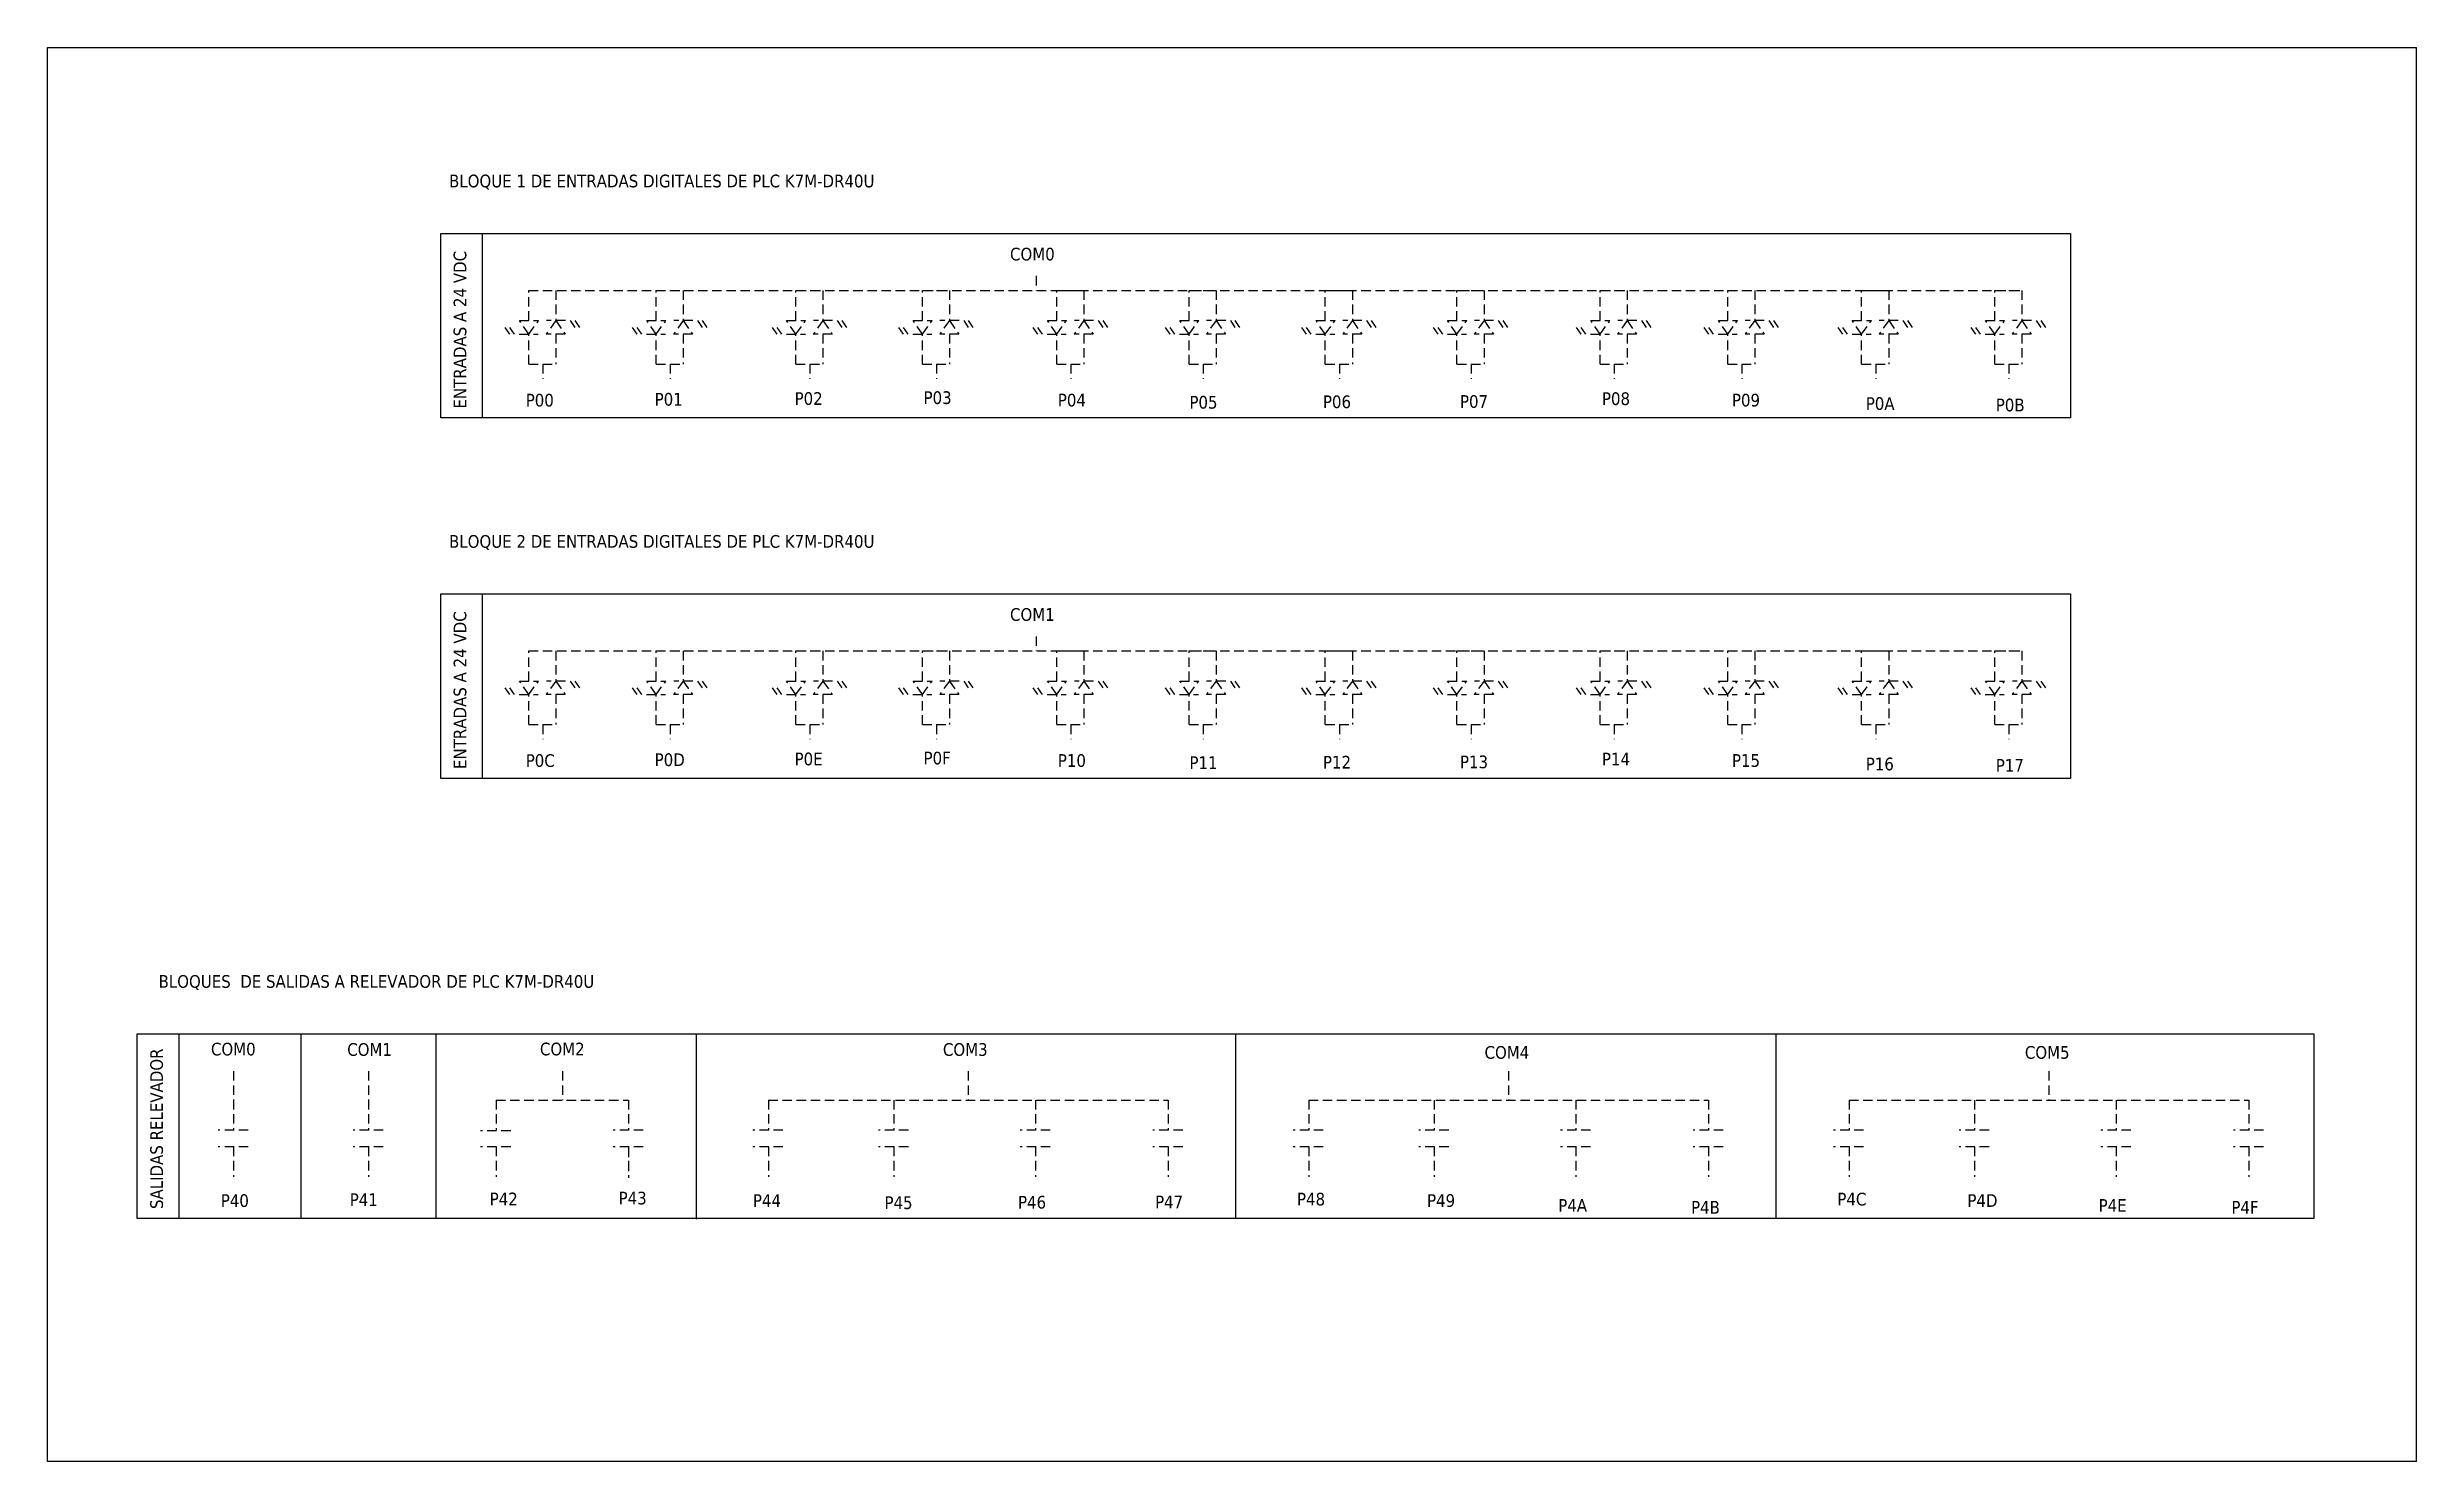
# Model space of a CAD drawing. Header units: millimetres. Extents: x 655 to 3836, y 2239 to 3519.
# Drawn here: x 3276 to 3836, y 2884 to 3218 of the extents above; entities that cross this region are included whole.
import ezdxf

# ---------------------------------------------------------------- set-up
doc = ezdxf.new("R2010")
doc.units = ezdxf.units.MM
doc.linetypes.add('LÍNEAS_OCULTAS2', pattern=[4.7625, 3.175, -1.5875])
doc.layers.add('Capa1', color=7, linetype='LÍNEAS_OCULTAS2')
doc.styles.add('Tahoma', font='tahoma.ttf')

msp = doc.modelspace()

# ---------------------------------------------------------------- texts
at = {"char_height": 3, "attachment_point": 1, "style": 'Tahoma'}
for s, insert, width in [('BLOQUE 1 DE ENTRADAS DIGITALES DE PLC K7M-DR40U', (3371.074, 3188.216), 116.2201), ('COM0', (3503.608, 3170.949), 15.27778), ('P00', (3389.19, 3136.453), 15.27778), ('P01', (3419.653, 3136.66), 15.27778), ('P02', (3452.716, 3136.838), 15.27778), ('P03', (3483.18, 3137.045), 15.27778), ('P04', (3514.905, 3136.467), 15.27778), ('P05', (3545.993, 3135.955), 15.27778), ('P06', (3577.534, 3136.07), 15.27778), ('P07', (3609.912, 3136.138), 15.27778), ('P08', (3643.452, 3136.802), 15.27778), ('P09', (3674.169, 3136.467), 15.27778), ('P0A', (3705.784, 3135.65), 15.27778), ('P0B', (3736.501, 3135.314), 15.27778), ('BLOQUE 2 DE ENTRADAS DIGITALES DE PLC K7M-DR40U', (3371.074, 3103.094), 116.2201), ('COM1', (3503.608, 3085.827), 15.27778), ('P0C', (3389.19, 3051.331), 15.27778), ('P0D', (3419.653, 3051.538), 15.27778), ('P0E', (3452.716, 3051.716), 15.27778), ('P0F', (3483.18, 3051.923), 15.27778), ('P10', (3514.905, 3051.345), 15.27778), ('P11', (3545.993, 3050.833), 15.27778), ('P12', (3577.534, 3050.948), 15.27778), ('P13', (3609.912, 3051.016), 15.27778), ('P14', (3643.452, 3051.68), 15.27778), ('P15', (3674.169, 3051.345), 15.27778), ('P16', (3705.784, 3050.528), 15.27778), ('P17', (3736.501, 3050.192), 15.27778), ('BLOQUES  DE SALIDAS A RELEVADOR DE PLC K7M-DR40U', (3302.454, 2999.171), 116.2201), ('COM0', (3314.827, 2983.193), 15.27778), ('COM1', (3347.018, 2983.094), 15.27778), ('COM2', (3392.55, 2983.211), 15.27778), ('COM3', (3487.754, 2983.095), 15.27778), ('COM4', (3615.719, 2982.405), 15.27778), ('COM5', (3743.375, 2982.405), 15.27778), ('P40', (3317.148, 2947.409), 15.27778), ('P41', (3347.611, 2947.616), 15.27778), ('P42', (3380.674, 2947.794), 15.27778), ('P43', (3411.138, 2948.001), 15.27778), ('P44', (3442.863, 2947.422), 15.27778), ('P45', (3473.951, 2946.911), 15.27778), ('P46', (3505.492, 2947.026), 15.27778), ('P47', (3537.87, 2947.093), 15.27778), ('P48', (3571.409, 2947.757), 15.27778), ('P49', (3602.127, 2947.422), 15.27778), ('P4A', (3633.133, 2946.256), 15.27778), ('P4B', (3664.504, 2945.821), 15.27778), ('P4C', (3699.066, 2947.757), 15.27778), ('P4D', (3729.783, 2947.422), 15.27778), ('P4E', (3760.79, 2946.256), 15.27778), ('P4F', (3792.161, 2945.821), 15.27778)]:
    msp.add_mtext(s, dxfattribs=dict(at, insert=insert, width=width))
at = {"char_height": 3, "width": 53.74005, "attachment_point": 1, "rotation": 90, "style": 'Tahoma'}
for s, insert in [('ENTRADAS A 24 VDC', (3372.157, 3132.963)), ('ENTRADAS A 24 VDC', (3372.157, 3047.841)), ('SALIDAS RELEVADOR', (3300.481, 2943.918))]:
    msp.add_mtext(s, dxfattribs=dict(at, insert=insert))

# ---------------------------------------------------------------- linework, layer by layer
for p, q in [((3276.181, 2884.265), (3276.181, 3218.265)), ((3276.181, 3218.265), (3835.924, 3218.265)), ((3835.924, 2884.265), (3835.924, 3218.265)), ((3378.938, 3174.322), (3378.938, 3130.754)), ((3378.938, 3089.2), (3378.938, 3045.632)), ((3307.263, 2985.278), (3307.263, 2941.709)), ((3336.169, 2941.709), (3336.169, 2985.278)), ((3368.05, 2941.709), (3368.05, 2985.278)), ((3429.5, 2941.504), (3429.5, 2985.072)), ((3556.971, 2941.709), (3556.971, 2985.278)), ((3684.627, 2941.709), (3684.627, 2985.278)), ((3835.924, 2884.265), (3276.181, 2884.265))]:
    msp.add_line(p, q)
for points in [[(3369.101, 3174.322), (3754.116, 3174.322), (3754.116, 3130.754), (3369.101, 3130.754)], [(3369.101, 3089.2), (3754.116, 3089.2), (3754.116, 3045.632), (3369.101, 3045.632)], [(3297.382, 2985.278), (3811.617, 2985.278), (3811.617, 2941.709), (3297.382, 2941.709)]]:
    msp.add_lwpolyline(points, close=True)
at = {"layer": 'Capa1', "ltscale": 0.7}
for p, q in [((3509.782, 3164.285), (3509.782, 3160.839)), ((3389.914, 3153.739), (3389.914, 3160.839)), ((3389.914, 3160.839), (3396.312, 3160.839)), ((3389.914, 3160.839), (3742.67, 3160.839)), ((3396.312, 3160.839), (3396.312, 3153.739)), ((3420.009, 3153.739), (3420.009, 3160.839)), ((3420.009, 3160.839), (3426.407, 3160.839)), ((3426.407, 3160.839), (3426.407, 3153.739)), ((3453.025, 3153.739), (3453.025, 3160.839)), ((3453.025, 3160.839), (3459.423, 3160.839)), ((3459.423, 3160.839), (3459.423, 3153.739)), ((3482.906, 3153.739), (3482.906, 3160.839)), ((3482.906, 3160.839), (3489.304, 3160.839)), ((3489.304, 3160.839), (3489.304, 3153.739)), ((3514.649, 3153.739), (3514.649, 3160.839)), ((3514.649, 3160.839), (3521.047, 3160.839)), ((3521.047, 3160.839), (3521.047, 3153.739)), ((3545.909, 3153.739), (3545.909, 3160.839)), ((3545.909, 3160.839), (3552.307, 3160.839)), ((3552.307, 3160.839), (3552.307, 3153.739)), ((3578.1, 3153.739), (3578.1, 3160.839)), ((3578.1, 3160.839), (3584.498, 3160.839)), ((3584.498, 3160.839), (3584.498, 3153.739)), ((3609.201, 3153.739), (3609.201, 3160.839)), ((3609.201, 3160.839), (3615.599, 3160.839)), ((3615.599, 3160.839), (3615.599, 3153.739)), ((3643.021, 3153.739), (3643.021, 3160.839)), ((3643.021, 3160.839), (3649.419, 3160.839)), ((3649.419, 3160.839), (3649.419, 3153.739)), ((3673.163, 3153.739), (3673.163, 3160.839)), ((3673.163, 3160.839), (3679.561, 3160.839)), ((3679.561, 3160.839), (3679.561, 3153.739)), ((3704.81, 3153.739), (3704.81, 3160.839)), ((3704.81, 3160.839), (3711.208, 3160.839)), ((3711.208, 3160.839), (3711.208, 3153.739)), ((3736.272, 3153.739), (3736.272, 3160.839)), ((3736.272, 3160.839), (3742.67, 3160.839)), ((3742.67, 3160.839), (3742.67, 3153.739)), ((3385.46, 3150.547), (3384.359, 3152.143)), ((3386.56, 3150.547), (3385.46, 3152.143)), ((3387.713, 3153.739), (3392.211, 3153.739)), ((3389.914, 3150.547), (3387.713, 3153.739)), ((3389.914, 3150.547), (3392.211, 3153.739)), ((3396.312, 3153.739), (3394.015, 3150.547)), ((3398.566, 3153.739), (3394.068, 3153.739)), ((3396.312, 3153.739), (3398.513, 3150.547)), ((3399.666, 3153.739), (3400.766, 3152.143)), ((3400.766, 3153.739), (3401.867, 3152.143)), ((3415.555, 3150.547), (3414.455, 3152.143)), ((3416.655, 3150.547), (3415.555, 3152.143)), ((3417.809, 3153.739), (3422.306, 3153.739)), ((3420.009, 3150.547), (3417.809, 3153.739)), ((3420.009, 3150.547), (3422.306, 3153.739)), ((3426.407, 3153.739), (3424.11, 3150.547)), ((3428.661, 3153.739), (3424.164, 3153.739)), ((3426.407, 3153.739), (3428.608, 3150.547)), ((3429.761, 3153.739), (3430.862, 3152.143)), ((3430.862, 3153.739), (3431.962, 3152.143)), ((3448.571, 3150.547), (3447.471, 3152.143)), ((3449.671, 3150.547), (3448.571, 3152.143)), ((3450.825, 3153.739), (3455.322, 3153.739)), ((3453.025, 3150.547), (3450.825, 3153.739)), ((3453.025, 3150.547), (3455.322, 3153.739)), ((3459.423, 3153.739), (3457.126, 3150.547)), ((3461.677, 3153.739), (3457.179, 3153.739)), ((3459.423, 3153.739), (3461.624, 3150.547)), ((3462.777, 3153.739), (3463.878, 3152.143)), ((3463.878, 3153.739), (3464.978, 3152.143)), ((3478.452, 3150.547), (3477.352, 3152.143)), ((3479.552, 3150.547), (3478.452, 3152.143)), ((3480.706, 3153.739), (3485.203, 3153.739)), ((3482.906, 3150.547), (3480.706, 3153.739)), ((3482.906, 3150.547), (3485.203, 3153.739)), ((3489.304, 3153.739), (3487.007, 3150.547)), ((3491.558, 3153.739), (3487.06, 3153.739)), ((3489.304, 3153.739), (3491.505, 3150.547)), ((3492.658, 3153.739), (3493.759, 3152.143)), ((3493.759, 3153.739), (3494.859, 3152.143)), ((3510.195, 3150.547), (3509.095, 3152.143)), ((3511.295, 3150.547), (3510.195, 3152.143)), ((3512.449, 3153.739), (3516.946, 3153.739)), ((3514.649, 3150.547), (3512.449, 3153.739)), ((3514.649, 3150.547), (3516.946, 3153.739)), ((3521.047, 3153.739), (3518.75, 3150.547)), ((3523.301, 3153.739), (3518.803, 3153.739)), ((3521.047, 3153.739), (3523.248, 3150.547)), ((3524.401, 3153.739), (3525.502, 3152.143)), ((3525.502, 3153.739), (3526.602, 3152.143)), ((3541.454, 3150.547), (3540.354, 3152.143)), ((3542.555, 3150.547), (3541.454, 3152.143)), ((3543.708, 3153.739), (3548.206, 3153.739)), ((3545.909, 3150.547), (3543.708, 3153.739)), ((3545.909, 3150.547), (3548.206, 3153.739)), ((3552.307, 3153.739), (3550.01, 3150.547)), ((3554.56, 3153.739), (3550.063, 3153.739)), ((3552.307, 3153.739), (3554.507, 3150.547)), ((3555.661, 3153.739), (3556.761, 3152.143)), ((3556.761, 3153.739), (3557.861, 3152.143)), ((3573.646, 3150.547), (3572.546, 3152.143)), ((3574.746, 3150.547), (3573.646, 3152.143)), ((3575.9, 3153.739), (3580.397, 3153.739)), ((3578.1, 3150.547), (3575.9, 3153.739)), ((3578.1, 3150.547), (3580.397, 3153.739)), ((3584.498, 3153.739), (3582.201, 3150.547)), ((3586.752, 3153.739), (3582.255, 3153.739)), ((3584.498, 3153.739), (3586.699, 3150.547)), ((3587.852, 3153.739), (3588.953, 3152.143)), ((3588.953, 3153.739), (3590.053, 3152.143)), ((3604.747, 3150.547), (3603.646, 3152.143)), ((3605.847, 3150.547), (3604.747, 3152.143)), ((3607, 3153.739), (3611.498, 3153.739)), ((3609.201, 3150.547), (3607, 3153.739)), ((3609.201, 3150.547), (3611.498, 3153.739)), ((3615.599, 3153.739), (3613.302, 3150.547)), ((3617.853, 3153.739), (3613.355, 3153.739)), ((3615.599, 3153.739), (3617.8, 3150.547)), ((3618.953, 3153.739), (3620.053, 3152.143)), ((3620.053, 3153.739), (3621.154, 3152.143)), ((3638.567, 3150.547), (3637.466, 3152.143)), ((3639.667, 3150.547), (3638.567, 3152.143)), ((3640.821, 3153.739), (3645.318, 3153.739)), ((3643.021, 3150.547), (3640.821, 3153.739)), ((3643.021, 3150.547), (3645.318, 3153.739)), ((3649.419, 3153.739), (3647.122, 3150.547)), ((3651.673, 3153.739), (3647.175, 3153.739)), ((3649.419, 3153.739), (3651.62, 3150.547)), ((3652.773, 3153.739), (3653.874, 3152.143)), ((3653.874, 3153.739), (3654.974, 3152.143)), ((3668.709, 3150.547), (3667.609, 3152.143)), ((3669.809, 3150.547), (3668.709, 3152.143)), ((3670.963, 3153.739), (3675.46, 3153.739)), ((3673.163, 3150.547), (3670.963, 3153.739)), ((3673.163, 3150.547), (3675.46, 3153.739)), ((3679.561, 3153.739), (3677.264, 3150.547)), ((3681.815, 3153.739), (3677.317, 3153.739)), ((3679.561, 3153.739), (3681.762, 3150.547)), ((3682.915, 3153.739), (3684.016, 3152.143)), ((3684.016, 3153.739), (3685.116, 3152.143)), ((3700.355, 3150.547), (3699.255, 3152.143)), ((3701.456, 3150.547), (3700.355, 3152.143)), ((3702.609, 3153.739), (3707.107, 3153.739)), ((3704.81, 3150.547), (3702.609, 3153.739)), ((3704.81, 3150.547), (3707.107, 3153.739)), ((3711.208, 3153.739), (3708.911, 3150.547)), ((3713.461, 3153.739), (3708.964, 3153.739)), ((3711.208, 3153.739), (3713.408, 3150.547)), ((3714.562, 3153.739), (3715.662, 3152.143)), ((3715.662, 3153.739), (3716.762, 3152.143)), ((3731.818, 3150.547), (3730.717, 3152.143)), ((3732.918, 3150.547), (3731.818, 3152.143)), ((3734.071, 3153.739), (3738.569, 3153.739)), ((3736.272, 3150.547), (3734.071, 3153.739)), ((3736.272, 3150.547), (3738.569, 3153.739)), ((3742.67, 3153.739), (3740.373, 3150.547)), ((3744.924, 3153.739), (3740.426, 3153.739)), ((3742.67, 3153.739), (3744.871, 3150.547)), ((3746.024, 3153.739), (3747.124, 3152.143)), ((3747.124, 3153.739), (3748.225, 3152.143)), ((3387.66, 3150.547), (3392.158, 3150.547)), ((3389.914, 3143.448), (3389.914, 3150.547)), ((3398.513, 3150.547), (3394.015, 3150.547)), ((3398.513, 3150.547), (3394.015, 3150.547)), ((3396.312, 3150.547), (3396.312, 3143.448)), ((3417.756, 3150.547), (3422.253, 3150.547)), ((3420.009, 3143.448), (3420.009, 3150.547)), ((3428.608, 3150.547), (3424.11, 3150.547)), ((3428.608, 3150.547), (3424.11, 3150.547)), ((3426.407, 3150.547), (3426.407, 3143.448)), ((3450.771, 3150.547), (3455.269, 3150.547)), ((3453.025, 3143.448), (3453.025, 3150.547)), ((3461.624, 3150.547), (3457.126, 3150.547)), ((3461.624, 3150.547), (3457.126, 3150.547)), ((3459.423, 3150.547), (3459.423, 3143.448)), ((3480.653, 3150.547), (3485.15, 3150.547)), ((3482.906, 3143.448), (3482.906, 3150.547)), ((3491.505, 3150.547), (3487.007, 3150.547)), ((3491.505, 3150.547), (3487.007, 3150.547)), ((3489.304, 3150.547), (3489.304, 3143.448)), ((3512.395, 3150.547), (3516.893, 3150.547)), ((3514.649, 3143.448), (3514.649, 3150.547)), ((3523.248, 3150.547), (3518.75, 3150.547)), ((3523.248, 3150.547), (3518.75, 3150.547)), ((3521.047, 3150.547), (3521.047, 3143.448)), ((3543.655, 3150.547), (3548.152, 3150.547)), ((3545.909, 3143.448), (3545.909, 3150.547)), ((3554.507, 3150.547), (3550.01, 3150.547)), ((3554.507, 3150.547), (3550.01, 3150.547)), ((3552.307, 3150.547), (3552.307, 3143.448)), ((3575.847, 3150.547), (3580.344, 3150.547)), ((3578.1, 3143.448), (3578.1, 3150.547)), ((3586.699, 3150.547), (3582.201, 3150.547)), ((3586.699, 3150.547), (3582.201, 3150.547)), ((3584.498, 3150.547), (3584.498, 3143.448)), ((3606.947, 3150.547), (3611.445, 3150.547)), ((3609.201, 3143.448), (3609.201, 3150.547)), ((3617.8, 3150.547), (3613.302, 3150.547)), ((3617.8, 3150.547), (3613.302, 3150.547)), ((3615.599, 3150.547), (3615.599, 3143.448)), ((3640.767, 3150.547), (3645.265, 3150.547)), ((3643.021, 3143.448), (3643.021, 3150.547)), ((3651.62, 3150.547), (3647.122, 3150.547)), ((3651.62, 3150.547), (3647.122, 3150.547)), ((3649.419, 3150.547), (3649.419, 3143.448)), ((3670.909, 3150.547), (3675.407, 3150.547)), ((3673.163, 3143.448), (3673.163, 3150.547)), ((3681.762, 3150.547), (3677.264, 3150.547)), ((3681.762, 3150.547), (3677.264, 3150.547)), ((3679.561, 3150.547), (3679.561, 3143.448)), ((3702.556, 3150.547), (3707.053, 3150.547)), ((3704.81, 3143.448), (3704.81, 3150.547)), ((3713.408, 3150.547), (3708.911, 3150.547)), ((3713.408, 3150.547), (3708.911, 3150.547)), ((3711.208, 3150.547), (3711.208, 3143.448)), ((3734.018, 3150.547), (3738.516, 3150.547)), ((3736.272, 3143.448), (3736.272, 3150.547)), ((3744.871, 3150.547), (3740.373, 3150.547)), ((3744.871, 3150.547), (3740.373, 3150.547)), ((3742.67, 3150.547), (3742.67, 3143.448)), ((3389.914, 3143.448), (3396.312, 3143.448)), ((3389.914, 3143.448), (3396.312, 3143.448)), ((3393.24, 3143.448), (3393.24, 3140.002)), ((3420.009, 3143.448), (3426.407, 3143.448)), ((3420.009, 3143.448), (3426.407, 3143.448)), ((3423.336, 3143.448), (3423.336, 3140.002)), ((3453.025, 3143.448), (3459.423, 3143.448)), ((3453.025, 3143.448), (3459.423, 3143.448)), ((3456.351, 3143.448), (3456.351, 3140.002)), ((3482.906, 3143.448), (3489.304, 3143.448)), ((3482.906, 3143.448), (3489.304, 3143.448)), ((3486.233, 3143.448), (3486.233, 3140.002)), ((3514.649, 3143.448), (3521.047, 3143.448)), ((3514.649, 3143.448), (3521.047, 3143.448)), ((3517.975, 3143.448), (3517.975, 3140.002)), ((3545.909, 3143.448), (3552.307, 3143.448)), ((3545.909, 3143.448), (3552.307, 3143.448)), ((3549.235, 3143.448), (3549.235, 3140.002)), ((3578.1, 3143.448), (3584.498, 3143.448)), ((3578.1, 3143.448), (3584.498, 3143.448)), ((3581.427, 3143.448), (3581.427, 3140.002)), ((3609.201, 3143.448), (3615.599, 3143.448)), ((3609.201, 3143.448), (3615.599, 3143.448)), ((3612.527, 3143.448), (3612.527, 3140.002)), ((3643.021, 3143.448), (3649.419, 3143.448)), ((3643.021, 3143.448), (3649.419, 3143.448)), ((3646.347, 3143.448), (3646.347, 3140.002)), ((3673.163, 3143.448), (3679.561, 3143.448)), ((3673.163, 3143.448), (3679.561, 3143.448)), ((3676.489, 3143.448), (3676.489, 3140.002)), ((3704.81, 3143.448), (3711.208, 3143.448)), ((3704.81, 3143.448), (3711.208, 3143.448)), ((3708.136, 3143.448), (3708.136, 3140.002)), ((3736.272, 3143.448), (3742.67, 3143.448)), ((3736.272, 3143.448), (3742.67, 3143.448)), ((3739.598, 3143.448), (3739.598, 3140.002)), ((3509.782, 3079.163), (3509.782, 3075.716)), ((3389.914, 3068.617), (3389.914, 3075.716)), ((3389.914, 3075.716), (3396.312, 3075.716)), ((3389.914, 3075.716), (3742.67, 3075.716)), ((3396.312, 3075.716), (3396.312, 3068.617)), ((3420.009, 3068.617), (3420.009, 3075.716)), ((3420.009, 3075.716), (3426.407, 3075.716)), ((3426.407, 3075.716), (3426.407, 3068.617)), ((3453.025, 3068.617), (3453.025, 3075.716)), ((3453.025, 3075.716), (3459.423, 3075.716)), ((3459.423, 3075.716), (3459.423, 3068.617)), ((3482.906, 3068.617), (3482.906, 3075.716)), ((3482.906, 3075.716), (3489.304, 3075.716)), ((3489.304, 3075.716), (3489.304, 3068.617)), ((3514.649, 3068.617), (3514.649, 3075.716)), ((3514.649, 3075.716), (3521.047, 3075.716)), ((3521.047, 3075.716), (3521.047, 3068.617)), ((3545.909, 3068.617), (3545.909, 3075.716)), ((3545.909, 3075.716), (3552.307, 3075.716)), ((3552.307, 3075.716), (3552.307, 3068.617)), ((3578.1, 3068.617), (3578.1, 3075.716)), ((3578.1, 3075.716), (3584.498, 3075.716)), ((3584.498, 3075.716), (3584.498, 3068.617)), ((3609.201, 3068.617), (3609.201, 3075.716)), ((3609.201, 3075.716), (3615.599, 3075.716)), ((3615.599, 3075.716), (3615.599, 3068.617)), ((3643.021, 3068.617), (3643.021, 3075.716)), ((3643.021, 3075.716), (3649.419, 3075.716)), ((3649.419, 3075.716), (3649.419, 3068.617)), ((3673.163, 3068.617), (3673.163, 3075.716)), ((3673.163, 3075.716), (3679.561, 3075.716)), ((3679.561, 3075.716), (3679.561, 3068.617)), ((3704.81, 3068.617), (3704.81, 3075.716)), ((3704.81, 3075.716), (3711.208, 3075.716)), ((3711.208, 3075.716), (3711.208, 3068.617)), ((3736.272, 3068.617), (3736.272, 3075.716)), ((3736.272, 3075.716), (3742.67, 3075.716)), ((3742.67, 3075.716), (3742.67, 3068.617)), ((3387.713, 3068.617), (3392.211, 3068.617)), ((3389.914, 3065.425), (3387.713, 3068.617)), ((3389.914, 3065.425), (3392.211, 3068.617)), ((3396.312, 3068.617), (3394.015, 3065.425)), ((3398.566, 3068.617), (3394.068, 3068.617)), ((3396.312, 3068.617), (3398.513, 3065.425)), ((3399.666, 3068.617), (3400.766, 3067.021)), ((3400.766, 3068.617), (3401.867, 3067.021)), ((3417.809, 3068.617), (3422.306, 3068.617)), ((3420.009, 3065.425), (3417.809, 3068.617)), ((3420.009, 3065.425), (3422.306, 3068.617)), ((3426.407, 3068.617), (3424.11, 3065.425)), ((3428.661, 3068.617), (3424.164, 3068.617)), ((3426.407, 3068.617), (3428.608, 3065.425)), ((3429.761, 3068.617), (3430.862, 3067.021)), ((3430.862, 3068.617), (3431.962, 3067.021)), ((3450.825, 3068.617), (3455.322, 3068.617)), ((3453.025, 3065.425), (3450.825, 3068.617)), ((3453.025, 3065.425), (3455.322, 3068.617)), ((3459.423, 3068.617), (3457.126, 3065.425)), ((3461.677, 3068.617), (3457.179, 3068.617)), ((3459.423, 3068.617), (3461.624, 3065.425)), ((3462.777, 3068.617), (3463.878, 3067.021)), ((3463.878, 3068.617), (3464.978, 3067.021)), ((3480.706, 3068.617), (3485.203, 3068.617)), ((3482.906, 3065.425), (3480.706, 3068.617)), ((3482.906, 3065.425), (3485.203, 3068.617)), ((3489.304, 3068.617), (3487.007, 3065.425)), ((3491.558, 3068.617), (3487.06, 3068.617)), ((3489.304, 3068.617), (3491.505, 3065.425)), ((3492.658, 3068.617), (3493.759, 3067.021)), ((3493.759, 3068.617), (3494.859, 3067.021)), ((3512.449, 3068.617), (3516.946, 3068.617)), ((3514.649, 3065.425), (3512.449, 3068.617)), ((3514.649, 3065.425), (3516.946, 3068.617)), ((3521.047, 3068.617), (3518.75, 3065.425)), ((3523.301, 3068.617), (3518.803, 3068.617)), ((3521.047, 3068.617), (3523.248, 3065.425)), ((3524.401, 3068.617), (3525.502, 3067.021)), ((3525.502, 3068.617), (3526.602, 3067.021)), ((3543.708, 3068.617), (3548.206, 3068.617)), ((3545.909, 3065.425), (3543.708, 3068.617)), ((3545.909, 3065.425), (3548.206, 3068.617)), ((3552.307, 3068.617), (3550.01, 3065.425)), ((3554.56, 3068.617), (3550.063, 3068.617)), ((3552.307, 3068.617), (3554.507, 3065.425)), ((3555.661, 3068.617), (3556.761, 3067.021)), ((3556.761, 3068.617), (3557.861, 3067.021)), ((3575.9, 3068.617), (3580.397, 3068.617)), ((3578.1, 3065.425), (3575.9, 3068.617)), ((3578.1, 3065.425), (3580.397, 3068.617)), ((3584.498, 3068.617), (3582.201, 3065.425)), ((3586.752, 3068.617), (3582.255, 3068.617)), ((3584.498, 3068.617), (3586.699, 3065.425)), ((3587.852, 3068.617), (3588.953, 3067.021)), ((3588.953, 3068.617), (3590.053, 3067.021)), ((3607, 3068.617), (3611.498, 3068.617)), ((3609.201, 3065.425), (3607, 3068.617)), ((3609.201, 3065.425), (3611.498, 3068.617)), ((3615.599, 3068.617), (3613.302, 3065.425)), ((3617.853, 3068.617), (3613.355, 3068.617)), ((3615.599, 3068.617), (3617.8, 3065.425)), ((3618.953, 3068.617), (3620.053, 3067.021)), ((3620.053, 3068.617), (3621.154, 3067.021)), ((3640.821, 3068.617), (3645.318, 3068.617)), ((3643.021, 3065.425), (3640.821, 3068.617)), ((3643.021, 3065.425), (3645.318, 3068.617)), ((3649.419, 3068.617), (3647.122, 3065.425)), ((3651.673, 3068.617), (3647.175, 3068.617)), ((3649.419, 3068.617), (3651.62, 3065.425)), ((3652.773, 3068.617), (3653.874, 3067.021)), ((3653.874, 3068.617), (3654.974, 3067.021)), ((3670.963, 3068.617), (3675.46, 3068.617)), ((3673.163, 3065.425), (3670.963, 3068.617)), ((3673.163, 3065.425), (3675.46, 3068.617)), ((3679.561, 3068.617), (3677.264, 3065.425)), ((3681.815, 3068.617), (3677.317, 3068.617)), ((3679.561, 3068.617), (3681.762, 3065.425)), ((3682.915, 3068.617), (3684.016, 3067.021)), ((3684.016, 3068.617), (3685.116, 3067.021)), ((3702.609, 3068.617), (3707.107, 3068.617)), ((3704.81, 3065.425), (3702.609, 3068.617)), ((3704.81, 3065.425), (3707.107, 3068.617)), ((3711.208, 3068.617), (3708.911, 3065.425)), ((3713.461, 3068.617), (3708.964, 3068.617)), ((3711.208, 3068.617), (3713.408, 3065.425)), ((3714.562, 3068.617), (3715.662, 3067.021)), ((3715.662, 3068.617), (3716.762, 3067.021)), ((3734.071, 3068.617), (3738.569, 3068.617)), ((3736.272, 3065.425), (3734.071, 3068.617)), ((3736.272, 3065.425), (3738.569, 3068.617)), ((3742.67, 3068.617), (3740.373, 3065.425)), ((3744.924, 3068.617), (3740.426, 3068.617)), ((3742.67, 3068.617), (3744.871, 3065.425)), ((3746.024, 3068.617), (3747.124, 3067.021)), ((3747.124, 3068.617), (3748.225, 3067.021)), ((3385.46, 3065.425), (3384.359, 3067.021)), ((3386.56, 3065.425), (3385.46, 3067.021)), ((3387.66, 3065.425), (3392.158, 3065.425)), ((3389.914, 3058.326), (3389.914, 3065.425)), ((3398.513, 3065.425), (3394.015, 3065.425)), ((3398.513, 3065.425), (3394.015, 3065.425)), ((3396.312, 3065.425), (3396.312, 3058.326)), ((3415.555, 3065.425), (3414.455, 3067.021)), ((3416.655, 3065.425), (3415.555, 3067.021)), ((3417.756, 3065.425), (3422.253, 3065.425)), ((3420.009, 3058.326), (3420.009, 3065.425)), ((3428.608, 3065.425), (3424.11, 3065.425)), ((3428.608, 3065.425), (3424.11, 3065.425)), ((3426.407, 3065.425), (3426.407, 3058.326)), ((3448.571, 3065.425), (3447.471, 3067.021)), ((3449.671, 3065.425), (3448.571, 3067.021)), ((3450.771, 3065.425), (3455.269, 3065.425)), ((3453.025, 3058.326), (3453.025, 3065.425)), ((3461.624, 3065.425), (3457.126, 3065.425)), ((3461.624, 3065.425), (3457.126, 3065.425)), ((3459.423, 3065.425), (3459.423, 3058.326)), ((3478.452, 3065.425), (3477.352, 3067.021)), ((3479.552, 3065.425), (3478.452, 3067.021)), ((3480.653, 3065.425), (3485.15, 3065.425)), ((3482.906, 3058.326), (3482.906, 3065.425)), ((3491.505, 3065.425), (3487.007, 3065.425)), ((3491.505, 3065.425), (3487.007, 3065.425)), ((3489.304, 3065.425), (3489.304, 3058.326)), ((3510.195, 3065.425), (3509.095, 3067.021)), ((3511.295, 3065.425), (3510.195, 3067.021)), ((3512.395, 3065.425), (3516.893, 3065.425)), ((3514.649, 3058.326), (3514.649, 3065.425)), ((3523.248, 3065.425), (3518.75, 3065.425)), ((3523.248, 3065.425), (3518.75, 3065.425)), ((3521.047, 3065.425), (3521.047, 3058.326)), ((3541.454, 3065.425), (3540.354, 3067.021)), ((3542.555, 3065.425), (3541.454, 3067.021)), ((3543.655, 3065.425), (3548.152, 3065.425)), ((3545.909, 3058.326), (3545.909, 3065.425)), ((3554.507, 3065.425), (3550.01, 3065.425)), ((3554.507, 3065.425), (3550.01, 3065.425)), ((3552.307, 3065.425), (3552.307, 3058.326)), ((3573.646, 3065.425), (3572.546, 3067.021)), ((3574.746, 3065.425), (3573.646, 3067.021)), ((3575.847, 3065.425), (3580.344, 3065.425)), ((3578.1, 3058.326), (3578.1, 3065.425)), ((3586.699, 3065.425), (3582.201, 3065.425)), ((3586.699, 3065.425), (3582.201, 3065.425)), ((3584.498, 3065.425), (3584.498, 3058.326)), ((3604.747, 3065.425), (3603.646, 3067.021)), ((3605.847, 3065.425), (3604.747, 3067.021)), ((3606.947, 3065.425), (3611.445, 3065.425)), ((3609.201, 3058.326), (3609.201, 3065.425)), ((3617.8, 3065.425), (3613.302, 3065.425)), ((3617.8, 3065.425), (3613.302, 3065.425)), ((3615.599, 3065.425), (3615.599, 3058.326)), ((3638.567, 3065.425), (3637.466, 3067.021)), ((3639.667, 3065.425), (3638.567, 3067.021)), ((3640.767, 3065.425), (3645.265, 3065.425)), ((3643.021, 3058.326), (3643.021, 3065.425)), ((3651.62, 3065.425), (3647.122, 3065.425)), ((3651.62, 3065.425), (3647.122, 3065.425)), ((3649.419, 3065.425), (3649.419, 3058.326)), ((3668.709, 3065.425), (3667.609, 3067.021)), ((3669.809, 3065.425), (3668.709, 3067.021)), ((3670.909, 3065.425), (3675.407, 3065.425)), ((3673.163, 3058.326), (3673.163, 3065.425)), ((3681.762, 3065.425), (3677.264, 3065.425)), ((3681.762, 3065.425), (3677.264, 3065.425)), ((3679.561, 3065.425), (3679.561, 3058.326)), ((3700.355, 3065.425), (3699.255, 3067.021)), ((3701.456, 3065.425), (3700.355, 3067.021)), ((3702.556, 3065.425), (3707.053, 3065.425)), ((3704.81, 3058.326), (3704.81, 3065.425)), ((3713.408, 3065.425), (3708.911, 3065.425)), ((3713.408, 3065.425), (3708.911, 3065.425)), ((3711.208, 3065.425), (3711.208, 3058.326)), ((3731.818, 3065.425), (3730.717, 3067.021)), ((3732.918, 3065.425), (3731.818, 3067.021)), ((3734.018, 3065.425), (3738.516, 3065.425)), ((3736.272, 3058.326), (3736.272, 3065.425)), ((3744.871, 3065.425), (3740.373, 3065.425)), ((3744.871, 3065.425), (3740.373, 3065.425)), ((3742.67, 3065.425), (3742.67, 3058.326)), ((3389.914, 3058.326), (3396.312, 3058.326)), ((3389.914, 3058.326), (3396.312, 3058.326)), ((3393.24, 3058.326), (3393.24, 3054.88)), ((3420.009, 3058.326), (3426.407, 3058.326)), ((3420.009, 3058.326), (3426.407, 3058.326)), ((3423.336, 3058.326), (3423.336, 3054.88)), ((3453.025, 3058.326), (3459.423, 3058.326)), ((3453.025, 3058.326), (3459.423, 3058.326)), ((3456.351, 3058.326), (3456.351, 3054.88)), ((3482.906, 3058.326), (3489.304, 3058.326)), ((3482.906, 3058.326), (3489.304, 3058.326)), ((3486.233, 3058.326), (3486.233, 3054.88)), ((3514.649, 3058.326), (3521.047, 3058.326)), ((3514.649, 3058.326), (3521.047, 3058.326)), ((3517.975, 3058.326), (3517.975, 3054.88)), ((3545.909, 3058.326), (3552.307, 3058.326)), ((3545.909, 3058.326), (3552.307, 3058.326)), ((3549.235, 3058.326), (3549.235, 3054.88)), ((3578.1, 3058.326), (3584.498, 3058.326)), ((3578.1, 3058.326), (3584.498, 3058.326)), ((3581.427, 3058.326), (3581.427, 3054.88)), ((3609.201, 3058.326), (3615.599, 3058.326)), ((3609.201, 3058.326), (3615.599, 3058.326)), ((3612.527, 3058.326), (3612.527, 3054.88)), ((3643.021, 3058.326), (3649.419, 3058.326)), ((3643.021, 3058.326), (3649.419, 3058.326)), ((3646.347, 3058.326), (3646.347, 3054.88)), ((3673.163, 3058.326), (3679.561, 3058.326)), ((3673.163, 3058.326), (3679.561, 3058.326)), ((3676.489, 3058.326), (3676.489, 3054.88)), ((3704.81, 3058.326), (3711.208, 3058.326)), ((3704.81, 3058.326), (3711.208, 3058.326)), ((3708.136, 3058.326), (3708.136, 3054.88)), ((3736.272, 3058.326), (3742.67, 3058.326)), ((3736.272, 3058.326), (3742.67, 3058.326)), ((3739.598, 3058.326), (3739.598, 3054.88)), ((3320.169, 2976.462), (3320.169, 2969.662)), ((3352.05, 2976.462), (3352.05, 2969.248)), ((3397.844, 2976.462), (3397.844, 2969.662)), ((3493.745, 2976.462), (3493.745, 2969.662)), ((3621.401, 2976.462), (3621.401, 2969.662)), ((3749.058, 2976.462), (3749.058, 2969.662)), ((3320.169, 2969.662), (3320.169, 2962.563)), ((3352.05, 2969.662), (3352.05, 2962.563)), ((3382.187, 2969.662), (3413.5, 2969.662)), ((3382.187, 2969.662), (3382.187, 2962.563)), ((3413.5, 2969.662), (3413.5, 2962.563)), ((3446.518, 2969.662), (3540.971, 2969.662)), ((3446.518, 2969.662), (3446.518, 2962.563)), ((3476.146, 2969.662), (3476.146, 2962.563)), ((3509.658, 2969.662), (3509.658, 2962.563)), ((3540.971, 2969.662), (3540.971, 2962.563)), ((3574.175, 2969.662), (3668.627, 2969.662)), ((3574.175, 2969.662), (3574.175, 2962.563)), ((3603.803, 2969.662), (3603.803, 2962.563)), ((3637.314, 2969.662), (3637.314, 2962.563)), ((3668.627, 2969.662), (3668.627, 2962.563)), ((3701.831, 2969.662), (3796.284, 2969.662)), ((3701.831, 2969.662), (3701.831, 2962.563)), ((3731.459, 2969.662), (3731.459, 2962.563)), ((3764.971, 2969.662), (3764.971, 2962.563)), ((3796.284, 2969.662), (3796.284, 2962.563)), ((3323.622, 2962.563), (3316.522, 2962.563)), ((3355.503, 2962.563), (3348.403, 2962.563)), ((3385.639, 2962.357), (3378.54, 2962.357)), ((3416.953, 2962.563), (3409.853, 2962.563)), ((3449.971, 2962.563), (3442.871, 2962.563)), ((3479.599, 2962.563), (3472.499, 2962.563)), ((3513.11, 2962.563), (3506.011, 2962.563)), ((3544.423, 2962.563), (3537.324, 2962.563)), ((3577.627, 2962.563), (3570.528, 2962.563)), ((3607.255, 2962.563), (3600.156, 2962.563)), ((3640.767, 2962.563), (3633.667, 2962.563)), ((3672.08, 2962.563), (3664.981, 2962.563)), ((3705.284, 2962.563), (3698.184, 2962.563)), ((3734.912, 2962.563), (3727.812, 2962.563)), ((3768.423, 2962.563), (3761.324, 2962.563)), ((3799.737, 2962.563), (3792.637, 2962.563)), ((3323.622, 2958.603), (3316.522, 2958.603)), ((3320.169, 2958.603), (3320.169, 2951.504)), ((3355.503, 2958.603), (3348.403, 2958.603)), ((3352.05, 2958.603), (3352.05, 2951.504)), ((3385.639, 2958.603), (3378.54, 2958.603)), ((3382.187, 2958.603), (3382.187, 2951.504)), ((3416.953, 2958.603), (3409.853, 2958.603)), ((3413.5, 2958.603), (3413.5, 2951.504)), ((3413.5, 2958.397), (3413.5, 2951.298)), ((3449.971, 2958.603), (3442.871, 2958.603)), ((3446.518, 2958.603), (3446.518, 2951.504)), ((3446.518, 2958.603), (3446.518, 2951.504)), ((3479.599, 2958.603), (3472.499, 2958.603)), ((3476.146, 2958.603), (3476.146, 2951.504)), ((3476.146, 2958.603), (3476.146, 2951.504)), ((3513.11, 2958.603), (3506.011, 2958.603)), ((3509.658, 2958.603), (3509.658, 2951.504)), ((3509.658, 2958.603), (3509.658, 2951.504)), ((3544.423, 2958.603), (3537.324, 2958.603)), ((3540.971, 2958.603), (3540.971, 2951.504)), ((3540.971, 2958.603), (3540.971, 2951.504)), ((3577.627, 2958.603), (3570.528, 2958.603)), ((3574.175, 2958.603), (3574.175, 2951.504)), ((3574.175, 2958.603), (3574.175, 2951.504)), ((3607.255, 2958.603), (3600.156, 2958.603)), ((3603.803, 2958.603), (3603.803, 2951.504)), ((3603.803, 2958.603), (3603.803, 2951.504)), ((3640.767, 2958.603), (3633.667, 2958.603)), ((3637.314, 2958.603), (3637.314, 2951.504)), ((3637.314, 2958.603), (3637.314, 2951.504)), ((3672.08, 2958.603), (3664.981, 2958.603)), ((3668.627, 2958.603), (3668.627, 2951.504)), ((3668.627, 2958.603), (3668.627, 2951.504)), ((3705.284, 2958.603), (3698.184, 2958.603)), ((3701.831, 2958.603), (3701.831, 2951.504)), ((3701.831, 2958.603), (3701.831, 2951.504)), ((3734.912, 2958.603), (3727.812, 2958.603)), ((3731.459, 2958.603), (3731.459, 2951.504)), ((3731.459, 2958.603), (3731.459, 2951.504)), ((3768.423, 2958.603), (3761.324, 2958.603)), ((3764.971, 2958.603), (3764.971, 2951.504)), ((3764.971, 2958.603), (3764.971, 2951.504)), ((3799.737, 2958.603), (3792.637, 2958.603)), ((3796.284, 2958.603), (3796.284, 2951.504)), ((3796.284, 2958.603), (3796.284, 2951.504))]:
    msp.add_line(p, q, dxfattribs=at)

msp.set_redraw_order([(e.dxf.handle, doc.entitydb.next_handle()) for e in msp.query("TEXT MTEXT ATTDEF DIMENSION ARC_DIMENSION")])  # texts and dimensions are drawn at this point

doc.saveas('drawing.dxf')
